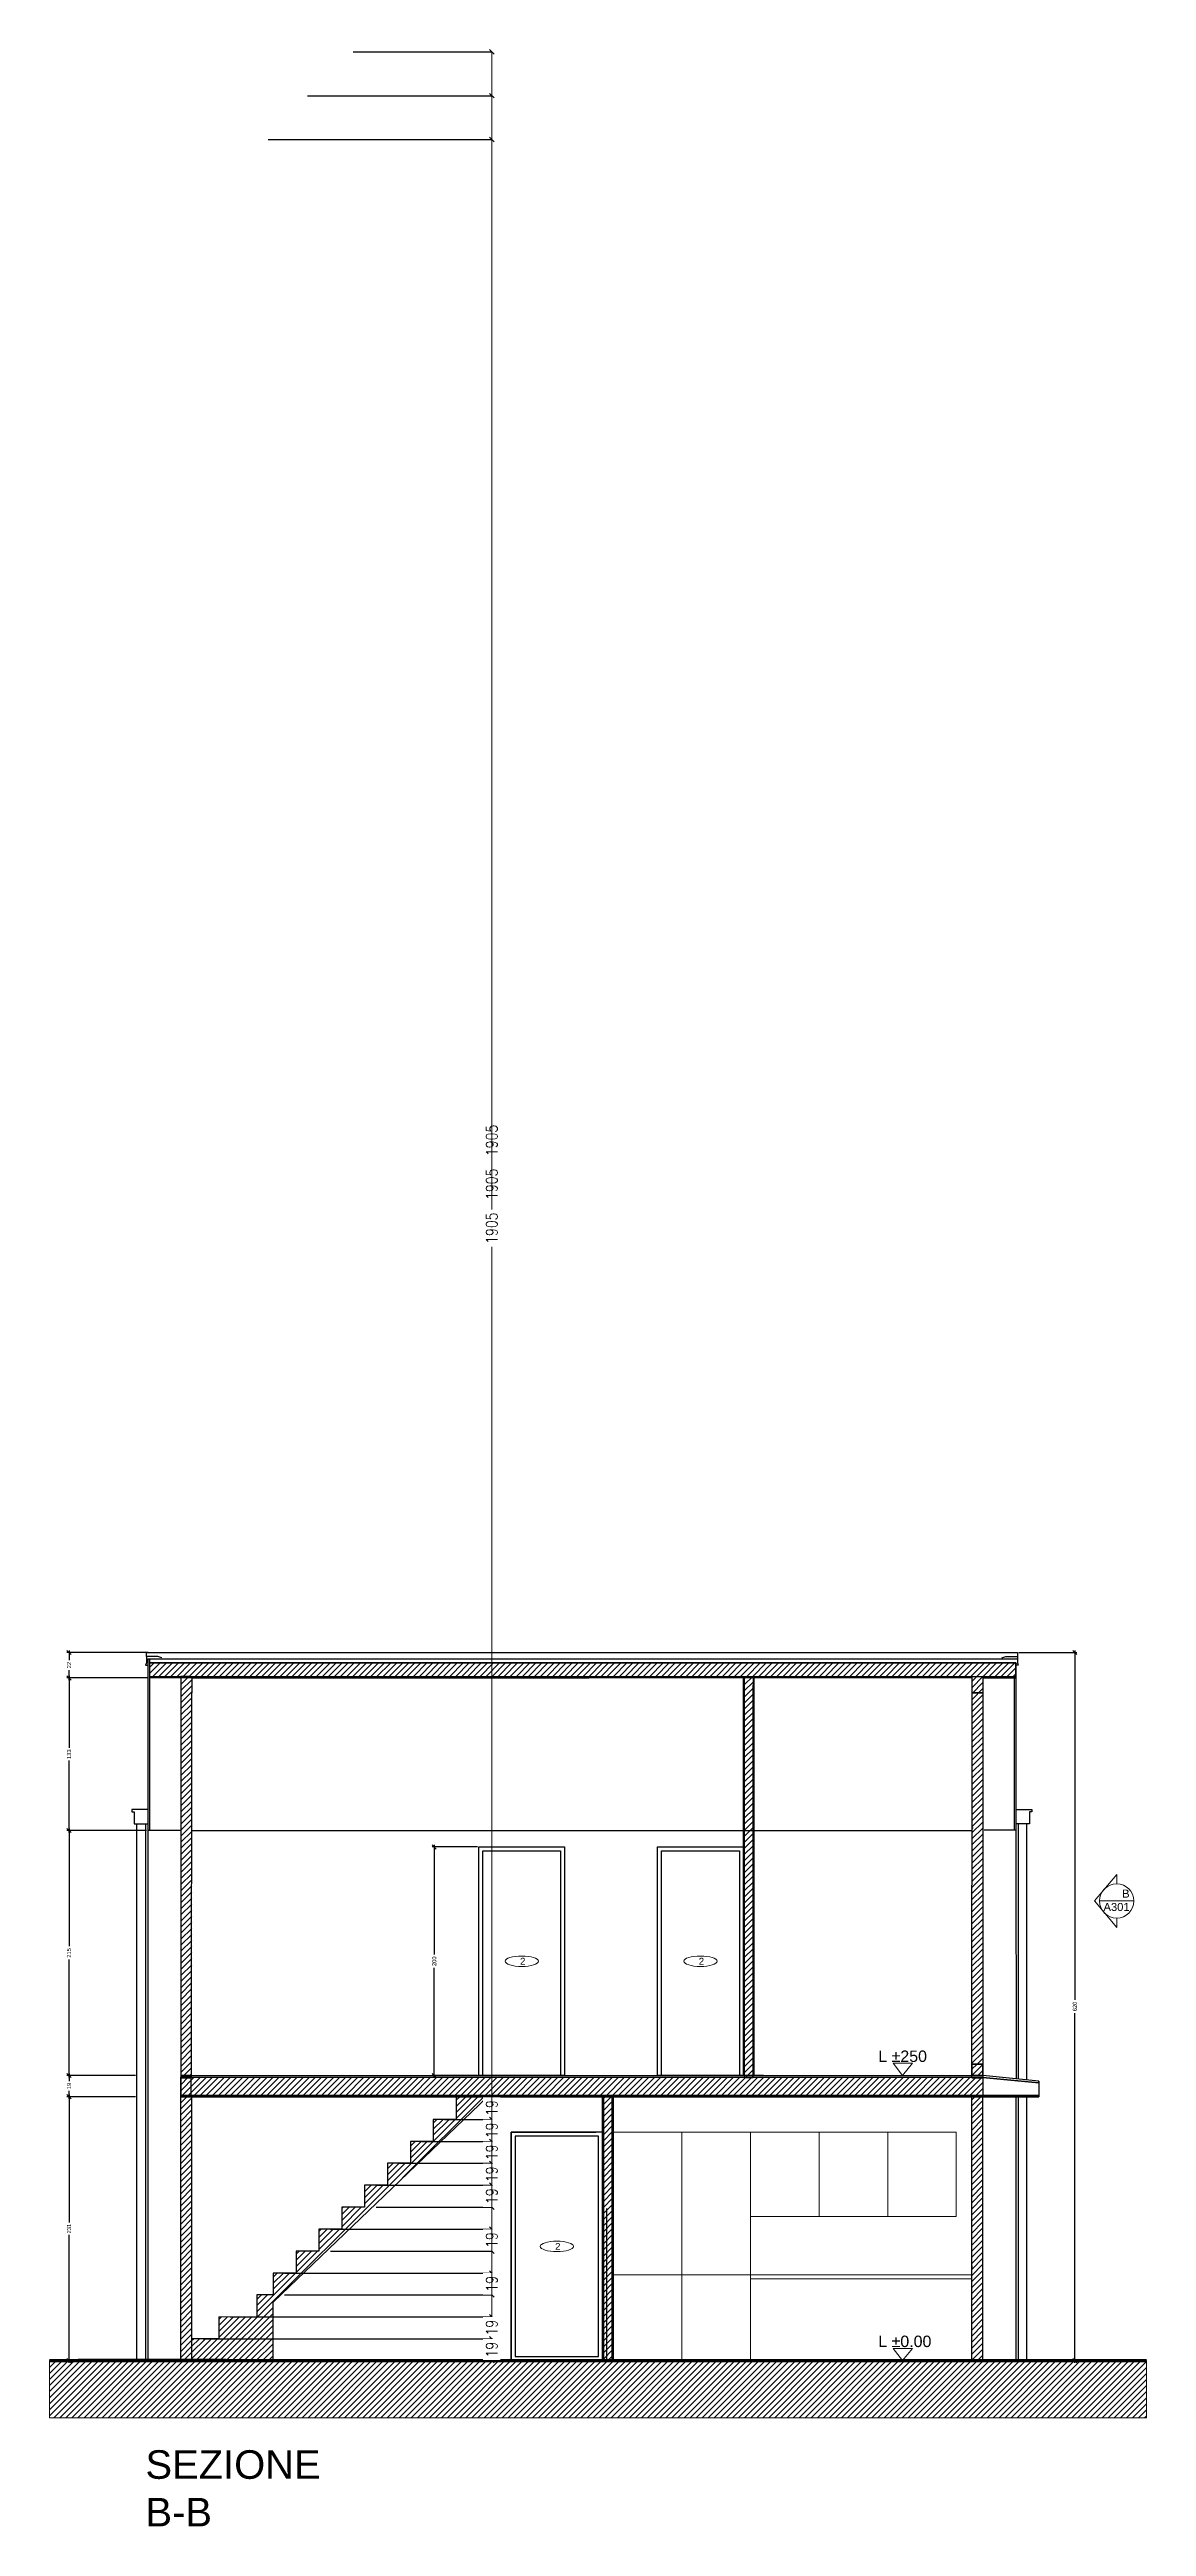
# Model space of a CAD drawing. Header units: centimetres. Extents: x -1332 to 7887, y -608 to 4152.
# Drawn here: x 46 to 1006, y 1668 to 3835 of the extents above; entities that cross this region are included whole.
import ezdxf

# ---------------------------------------------------------------- set-up
doc = ezdxf.new("R2010")
doc.units = ezdxf.units.CM
doc.header["$MEASUREMENT"] = 0
doc.layers.get('DEFPOINTS').update_dxf_attribs({"color": 210})
doc.layers.add('ARREDI', color=252, linetype='Continuous', lineweight=18)
doc.layers.add('NUMERAZIONE', color=30, linetype='Continuous', lineweight=5)
for name, color, linetype in [('INFISSI', 130, 'Continuous'), ('quote nuove', 253, 'Continuous'), ('STRUTTURA', 7, 'Continuous')]:
    doc.layers.add(name, color=color, linetype=linetype)
doc.styles.add('ARIAL', font='Arial.ttf')
doc.styles.add('E-ROMANS', font='romans.shx', dxfattribs={"width": 0.8})
doc.styles.get("Standard").update_dxf_attribs({"font": 'Arial.ttf'})
doc.dimstyles.new('Copia di 1', dxfattribs={"dimscale": 0.001, "dimtxt": 10000, "dimasz": 4000, "dimexe": 100, "dimexo": 10000, "dimgap": 0.1, "dimtad": 0, "dimtoh": 1, "dimdec": 0, "dimzin": 0, "dimdsep": 46, "dimtxsty": 'E-ROMANS', "dimblk": 'OBLIQUE', "dimcen": 1.2, "dimclrd": 256, "dimclre": 256, "dimclrt": 256, "dimadec": 0, "dimazin": 0, "dimtfac": 1, "dimtdec": 0, "dimtmove": 1, "dimatfit": 3, "dimldrblk": 'OPEN90', "dimfxl": 1, "dimtfill": 1, "dimtolj": 1, "dimtzin": 0, "dimlwd": 0, "dimarcsym": 0})
doc.dimstyles.new('TICK_36', dxfattribs={"dimtxt": 3.6, "dimasz": 3.6, "dimexe": 1.8, "dimexo": 1.2, "dimgap": 1.8, "dimtad": 0, "dimdec": 0, "dimzin": 0, "dimdsep": 46, "dimtxsty": 'ARIAL', "dimblk": 'OBLIQUE', "dimcen": 1.8, "dimdle": 1.8, "dimclrd": 256, "dimclrt": 256, "dimadec": 0, "dimazin": 0, "dimtfac": 1, "dimtdec": 0, "dimtmove": 1, "dimatfit": 3, "dimldrblk": 'OPEN90', "dimfxl": 1, "dimtfill": 1, "dimtolj": 1, "dimtzin": 0, "dimarcsym": 0})

msp = doc.modelspace()

# ---------------------------------------------------------------- texts
at = {"layer": 'NUMERAZIONE'}
for s, p in [('L ±250', (771.2, 2074)), ('L ±0.00', (771.2, 1824.5))]:
    msp.add_text(s, height=9.99, dxfattribs=at).set_placement(p)
at = {"layer": 'NUMERAZIONE', "lineweight": 0, "insert": (991.1, 2224.8), "char_height": 7, "attachment_point": 3}
msp.add_mtext_dynamic_manual_height_columns('\\pt7,14;  B\\P\\pi-7,l7,tz;A301', width=18.82, gutter_width=12.5, heights=[0], dxfattribs=at)
at = {"layer": 'NUMERAZIONE', "ltscale": 0.1, "char_height": 6, "attachment_point": 1}
for insert in [(457.7, 2165.1), (614.1, 2165.1), (488.4, 1915.6)]:
    msp.add_mtext_dynamic_manual_height_columns('2', width=0.582, gutter_width=12.5, heights=[0], dxfattribs=dict(at, insert=insert))
at = {"layer": 'STRUTTURA', "ltscale": 0.1, "insert": (129.9, 1734.2), "char_height": 25, "attachment_point": 1}
msp.add_mtext_dynamic_manual_height_columns('SEZIONE B-B', width=23.993, gutter_width=12.5, heights=[0], dxfattribs=at)

# ---------------------------------------------------------------- blocks, each defined once
blk = doc.blocks.new('_Oblique')
at = {"color": 0, "linetype": 'ByBlock', "lineweight": -2}
blk.add_line((-0.5, -0.5), (0.5, 0.5), dxfattribs=at)
blk = doc.blocks.new('*D194')
at = {"layer": 'DEFPOINTS', "color": 0, "transparency": 16777216}
for p in [(892.9, 2432.3), (892.9, 1812.6), (943.2, 1812.6)]:
    blk.add_point(p, dxfattribs=at)
at = {"layer": 'quote nuove', "color": 0, "lineweight": -2, "transparency": 16777216}
for p, q in [((894.1, 2432.3), (945, 2432.3)), ((894.1, 1812.6), (945, 1812.6))]:
    blk.add_line(p, q, dxfattribs=at)
at = {"layer": 'quote nuove', "lineweight": -2, "transparency": 16777216}
for p, q in [((943.2, 2434.1), (943.2, 2128.2)), ((943.2, 1810.8), (943.2, 2116.7))]:
    blk.add_line(p, q, dxfattribs=at)
at = {"layer": 'quote nuove', "lineweight": -2, "transparency": 16777216, "xscale": 3.6, "yscale": 3.6, "zscale": 3.6}
for p, rotation in [((943.2, 2432.3), 90), ((943.2, 1812.6), 270)]:
    blk.add_blockref('_Oblique', p, dxfattribs=dict(at, rotation=rotation))
at = {"layer": 'quote nuove', "transparency": 16777216, "insert": (943.2, 2122.5), "char_height": 3.6, "attachment_point": 5, "rotation": 90, "style": 'ARIAL', "bg_fill": 3, "box_fill_scale": 1.25, "bg_fill_color": 256, "bg_fill_true_color": 13158600, "bg_fill_transparency": 0}
blk.add_mtext('\\A1;620', dxfattribs=at)
blk = doc.blocks.new('_Open90')
at = {"color": 0, "linetype": 'ByBlock', "lineweight": -2}
for p, q in [((0, 0), (-1, 0)), ((-0.5, 0.5), (0, 0)), ((0, 0), (-0.5, -0.5))]:
    blk.add_line(p, q, dxfattribs=at)
blk = doc.blocks.new('*D207')
at = {"layer": 'DEFPOINTS', "color": 0, "transparency": 16777216}
for p in [(421.7, 2262.1), (382.6, 2062.1), (421.7, 2062.1)]:
    blk.add_point(p, dxfattribs=at)
at = {"layer": 'quote nuove', "color": 0, "lineweight": -2, "transparency": 16777216}
for p, q in [((420.5, 2262.1), (380.8, 2262.1)), ((420.5, 2062.1), (380.8, 2062.1))]:
    blk.add_line(p, q, dxfattribs=at)
at = {"layer": 'quote nuove', "lineweight": -2, "transparency": 16777216}
for p, q in [((382.6, 2263.9), (382.6, 2167.9)), ((382.6, 2060.3), (382.6, 2156.3))]:
    blk.add_line(p, q, dxfattribs=at)
at = {"layer": 'quote nuove', "lineweight": -2, "transparency": 16777216, "xscale": 3.6, "yscale": 3.6, "zscale": 3.6}
for p, rotation in [((382.6, 2262.1), 90), ((382.6, 2062.1), 270)]:
    blk.add_blockref('_Oblique', p, dxfattribs=dict(at, rotation=rotation))
at = {"layer": 'quote nuove', "transparency": 16777216, "insert": (382.6, 2162.1), "char_height": 3.6, "attachment_point": 5, "rotation": 90, "style": 'ARIAL', "bg_fill": 3, "box_fill_scale": 1.25, "bg_fill_color": 256, "bg_fill_true_color": 13158600, "bg_fill_transparency": 0}
blk.add_mtext('\\A1;200', dxfattribs=at)
blk = doc.blocks.new('*D208')
at = {"layer": 'DEFPOINTS', "color": 0, "transparency": 16777216}
for p in [(63, 2043.6), (122.4, 2043.6), (122.4, 1812.6)]:
    blk.add_point(p, dxfattribs=at)
at = {"layer": 'quote nuove', "color": 0, "lineweight": -2, "transparency": 16777216}
for p, q in [((121.2, 2043.6), (61.2, 2043.6)), ((121.2, 1812.6), (61.2, 1812.6))]:
    blk.add_line(p, q, dxfattribs=at)
at = {"layer": 'quote nuove', "lineweight": -2, "transparency": 16777216}
for p, q in [((63, 2045.4), (63, 1933.6)), ((63, 1810.8), (63, 1922.6))]:
    blk.add_line(p, q, dxfattribs=at)
at = {"layer": 'quote nuove', "lineweight": -2, "transparency": 16777216, "xscale": 3.6, "yscale": 3.6, "zscale": 3.6}
for p, rotation in [((63, 2043.6), 90), ((63, 1812.6), 270)]:
    blk.add_blockref('_Oblique', p, dxfattribs=dict(at, rotation=rotation))
at = {"layer": 'quote nuove', "transparency": 16777216, "insert": (63, 1928.1), "char_height": 3.6, "attachment_point": 5, "rotation": 90, "style": 'ARIAL', "bg_fill": 3, "box_fill_scale": 1.25, "bg_fill_color": 256, "bg_fill_true_color": 13158600, "bg_fill_transparency": 0}
blk.add_mtext('\\A1;231', dxfattribs=at)
blk = doc.blocks.new('*D209')
at = {"layer": 'DEFPOINTS', "color": 0, "transparency": 16777216}
for p in [(122.4, 2062.1), (122.4, 2043.6)]:
    blk.add_point(p, dxfattribs=at)
at = {"layer": 'quote nuove', "color": 0, "lineweight": -2, "transparency": 16777216}
for p, q in [((121.2, 2062.1), (61.2, 2062.1)), ((121.2, 2043.6), (61.2, 2043.6))]:
    blk.add_line(p, q, dxfattribs=at)
at = {"layer": 'quote nuove', "lineweight": -2, "transparency": 16777216}
for p, q in [((63, 2063.9), (63, 2057.1)), ((63, 2041.8), (63, 2048.6))]:
    blk.add_line(p, q, dxfattribs=at)
at = {"layer": 'quote nuove', "lineweight": -2, "transparency": 16777216, "xscale": 3.6, "yscale": 3.6, "zscale": 3.6}
for p, rotation in [((63, 2062.1), 90), ((63, 2043.6), 270)]:
    blk.add_blockref('_Oblique', p, dxfattribs=dict(at, rotation=rotation))
at = {"layer": 'quote nuove', "transparency": 16777216, "insert": (63, 2052.9), "char_height": 3.6, "attachment_point": 5, "rotation": 90, "style": 'ARIAL', "bg_fill": 3, "box_fill_scale": 1.25, "bg_fill_color": 256, "bg_fill_true_color": 13158600, "bg_fill_transparency": 0}
blk.add_mtext('\\A1;19', dxfattribs=at)
at = {"layer": 'DEFPOINTS', "color": 0, "transparency": 16777216}
blk.add_point((63, 2062.1), dxfattribs=at)
blk = doc.blocks.new('*D210')
at = {"layer": 'DEFPOINTS', "color": 0, "transparency": 16777216}
for p in [(63, 2276.6), (131.9, 2276.6), (122.4, 2062.1)]:
    blk.add_point(p, dxfattribs=at)
at = {"layer": 'quote nuove', "color": 0, "lineweight": -2, "transparency": 16777216}
for p, q in [((130.7, 2276.6), (61.2, 2276.6)), ((121.2, 2062.1), (61.2, 2062.1))]:
    blk.add_line(p, q, dxfattribs=at)
at = {"layer": 'quote nuove', "lineweight": -2, "transparency": 16777216}
for p, q in [((63, 2278.4), (63, 2175.2)), ((63, 2060.3), (63, 2163.6))]:
    blk.add_line(p, q, dxfattribs=at)
at = {"layer": 'quote nuove', "lineweight": -2, "transparency": 16777216, "xscale": 3.6, "yscale": 3.6, "zscale": 3.6}
for p, rotation in [((63, 2276.6), 90), ((63, 2062.1), 270)]:
    blk.add_blockref('_Oblique', p, dxfattribs=dict(at, rotation=rotation))
at = {"layer": 'quote nuove', "transparency": 16777216, "insert": (63, 2169.4), "char_height": 3.6, "attachment_point": 5, "rotation": 90, "style": 'ARIAL', "bg_fill": 3, "box_fill_scale": 1.25, "bg_fill_color": 256, "bg_fill_true_color": 13158600, "bg_fill_transparency": 0}
blk.add_mtext('\\A1;215', dxfattribs=at)
blk = doc.blocks.new('*D211')
at = {"layer": 'DEFPOINTS', "color": 0, "transparency": 16777216}
for p in [(63, 2410), (133.4, 2410), (63, 2276.6)]:
    blk.add_point(p, dxfattribs=at)
at = {"layer": 'quote nuove', "color": 0, "lineweight": -2, "transparency": 16777216}
for p, q in [((132.2, 2410), (61.2, 2410)), ((61.8, 2276.6), (61.2, 2276.6))]:
    blk.add_line(p, q, dxfattribs=at)
at = {"layer": 'quote nuove', "lineweight": -2, "transparency": 16777216}
for p, q in [((63, 2411.8), (63, 2348.9)), ((63, 2274.8), (63, 2337.7))]:
    blk.add_line(p, q, dxfattribs=at)
at = {"layer": 'quote nuove', "lineweight": -2, "transparency": 16777216, "xscale": 3.6, "yscale": 3.6, "zscale": 3.6}
for p, rotation in [((63, 2410), 90), ((63, 2276.6), 270)]:
    blk.add_blockref('_Oblique', p, dxfattribs=dict(at, rotation=rotation))
at = {"layer": 'quote nuove', "transparency": 16777216, "insert": (63, 2343.3), "char_height": 3.6, "attachment_point": 5, "rotation": 90, "style": 'ARIAL', "bg_fill": 3, "box_fill_scale": 1.25, "bg_fill_color": 256, "bg_fill_true_color": 13158600, "bg_fill_transparency": 0}
blk.add_mtext('\\A1;133', dxfattribs=at)
blk = doc.blocks.new('*D212')
at = {"layer": 'DEFPOINTS', "color": 0, "transparency": 16777216}
for p in [(133.4, 2432.3), (133.4, 2410)]:
    blk.add_point(p, dxfattribs=at)
at = {"layer": 'quote nuove', "color": 0, "lineweight": -2, "transparency": 16777216}
for p, q in [((132.2, 2432.3), (61.2, 2432.3)), ((132.2, 2410), (61.2, 2410))]:
    blk.add_line(p, q, dxfattribs=at)
at = {"layer": 'quote nuove', "lineweight": -2, "transparency": 16777216}
for p, q in [((63, 2434.1), (63, 2425.6)), ((63, 2408.2), (63, 2416.8))]:
    blk.add_line(p, q, dxfattribs=at)
at = {"layer": 'quote nuove', "lineweight": -2, "transparency": 16777216, "xscale": 3.6, "yscale": 3.6, "zscale": 3.6}
for p, rotation in [((63, 2432.3), 90), ((63, 2410), 270)]:
    blk.add_blockref('_Oblique', p, dxfattribs=dict(at, rotation=rotation))
at = {"layer": 'quote nuove', "transparency": 16777216, "insert": (63, 2421.2), "char_height": 3.6, "attachment_point": 5, "rotation": 90, "style": 'ARIAL', "bg_fill": 3, "box_fill_scale": 1.25, "bg_fill_color": 256, "bg_fill_true_color": 13158600, "bg_fill_transparency": 0}
blk.add_mtext('\\A1;22', dxfattribs=at)
at = {"layer": 'DEFPOINTS', "color": 0, "transparency": 16777216}
blk.add_point((63, 2432.3), dxfattribs=at)
blk = doc.blocks.new('*D225')
at = {"layer": 'DEFPOINTS', "color": 0, "transparency": 16777216}
for p in [(401.7, 2043.6), (401.7, 2023.7)]:
    blk.add_point(p, dxfattribs=at)
at = {"layer": 'quote nuove', "lineweight": -2, "transparency": 16777216}
for p, q in [((411.7, 2043.6), (433, 2043.6)), ((411.7, 2023.7), (433, 2023.7))]:
    blk.add_line(p, q, dxfattribs=at)
at = {"layer": 'quote nuove', "lineweight": 0, "transparency": 16777216}
for p, q in [((432.9, 2043.6), (432.9, 2039.4)), ((432.9, 2023.7), (432.9, 2027.9))]:
    blk.add_line(p, q, dxfattribs=at)
at = {"layer": 'quote nuove', "lineweight": 0, "transparency": 16777216, "xscale": 4, "yscale": 4, "zscale": 4}
for p, rotation in [((432.9, 2043.6), 90), ((432.9, 2023.7), 270)]:
    blk.add_blockref('_Oblique', p, dxfattribs=dict(at, rotation=rotation))
at = {"layer": 'quote nuove', "transparency": 16777216, "insert": (432.9, 2033.7), "char_height": 10, "attachment_point": 5, "rotation": 90, "style": 'E-ROMANS', "bg_fill": 3, "box_fill_scale": 1.25, "bg_fill_color": 256, "bg_fill_true_color": 13158600, "bg_fill_transparency": 0}
blk.add_mtext('\\A1;19', dxfattribs=at)
at = {"layer": 'DEFPOINTS', "color": 0, "transparency": 16777216}
blk.add_point((432.9, 2023.7), dxfattribs=at)
blk = doc.blocks.new('*D226')
at = {"layer": 'DEFPOINTS', "color": 0, "transparency": 16777216}
for p in [(381.7, 2023.7), (381.7, 2004.5)]:
    blk.add_point(p, dxfattribs=at)
at = {"layer": 'quote nuove', "lineweight": -2, "transparency": 16777216}
for p, q in [((391.7, 2023.7), (433, 2023.7)), ((391.7, 2004.5), (433, 2004.5))]:
    blk.add_line(p, q, dxfattribs=at)
at = {"layer": 'quote nuove', "lineweight": 0, "transparency": 16777216}
for p, q in [((432.9, 2023.7), (432.9, 2019.8)), ((432.9, 2004.5), (432.9, 2008.4))]:
    blk.add_line(p, q, dxfattribs=at)
at = {"layer": 'quote nuove', "lineweight": 0, "transparency": 16777216, "xscale": 4, "yscale": 4, "zscale": 4}
for p, rotation in [((432.9, 2023.7), 90), ((432.9, 2004.5), 270)]:
    blk.add_blockref('_Oblique', p, dxfattribs=dict(at, rotation=rotation))
at = {"layer": 'quote nuove', "transparency": 16777216, "insert": (432.9, 2014.1), "char_height": 10, "attachment_point": 5, "rotation": 90, "style": 'E-ROMANS', "bg_fill": 3, "box_fill_scale": 1.25, "bg_fill_color": 256, "bg_fill_true_color": 13158600, "bg_fill_transparency": 0}
blk.add_mtext('\\A1;19', dxfattribs=at)
at = {"layer": 'DEFPOINTS', "color": 0, "transparency": 16777216}
blk.add_point((432.9, 2004.5), dxfattribs=at)
blk = doc.blocks.new('*D227')
at = {"layer": 'DEFPOINTS', "color": 0, "transparency": 16777216}
for p in [(361.7, 2004.5), (361.7, 1985.3)]:
    blk.add_point(p, dxfattribs=at)
at = {"layer": 'quote nuove', "lineweight": -2, "transparency": 16777216}
for p, q in [((371.7, 2004.5), (433, 2004.5)), ((371.7, 1985.3), (433, 1985.3))]:
    blk.add_line(p, q, dxfattribs=at)
at = {"layer": 'quote nuove', "lineweight": 0, "transparency": 16777216}
for p, q in [((432.9, 2004.5), (432.9, 2000.6)), ((432.9, 1985.3), (432.9, 1989.2))]:
    blk.add_line(p, q, dxfattribs=at)
at = {"layer": 'quote nuove', "lineweight": 0, "transparency": 16777216, "xscale": 4, "yscale": 4, "zscale": 4}
for p, rotation in [((432.9, 2004.5), 90), ((432.9, 1985.3), 270)]:
    blk.add_blockref('_Oblique', p, dxfattribs=dict(at, rotation=rotation))
at = {"layer": 'quote nuove', "transparency": 16777216, "insert": (432.9, 1994.9), "char_height": 10, "attachment_point": 5, "rotation": 90, "style": 'E-ROMANS', "bg_fill": 3, "box_fill_scale": 1.25, "bg_fill_color": 256, "bg_fill_true_color": 13158600, "bg_fill_transparency": 0}
blk.add_mtext('\\A1;19', dxfattribs=at)
at = {"layer": 'DEFPOINTS', "color": 0, "transparency": 16777216}
blk.add_point((432.9, 1985.3), dxfattribs=at)
blk = doc.blocks.new('*D228')
at = {"layer": 'DEFPOINTS', "color": 0, "transparency": 16777216}
for p in [(341.7, 1985.3), (341.7, 1966.1)]:
    blk.add_point(p, dxfattribs=at)
at = {"layer": 'quote nuove', "lineweight": -2, "transparency": 16777216}
for p, q in [((351.7, 1985.3), (433, 1985.3)), ((351.7, 1966.1), (433, 1966.1))]:
    blk.add_line(p, q, dxfattribs=at)
at = {"layer": 'quote nuove', "lineweight": 0, "transparency": 16777216}
for p, q in [((432.9, 1985.3), (432.9, 1981.4)), ((432.9, 1966.1), (432.9, 1970))]:
    blk.add_line(p, q, dxfattribs=at)
at = {"layer": 'quote nuove', "lineweight": 0, "transparency": 16777216, "xscale": 4, "yscale": 4, "zscale": 4}
for p, rotation in [((432.9, 1985.3), 90), ((432.9, 1966.1), 270)]:
    blk.add_blockref('_Oblique', p, dxfattribs=dict(at, rotation=rotation))
at = {"layer": 'quote nuove', "transparency": 16777216, "insert": (432.9, 1975.7), "char_height": 10, "attachment_point": 5, "rotation": 90, "style": 'E-ROMANS', "bg_fill": 3, "box_fill_scale": 1.25, "bg_fill_color": 256, "bg_fill_true_color": 13158600, "bg_fill_transparency": 0}
blk.add_mtext('\\A1;19', dxfattribs=at)
at = {"layer": 'DEFPOINTS', "color": 0, "transparency": 16777216}
blk.add_point((432.9, 1966.1), dxfattribs=at)
blk = doc.blocks.new('*D229')
at = {"layer": 'DEFPOINTS', "color": 0, "transparency": 16777216}
for p in [(321.7, 1966.1), (321.7, 1946.9)]:
    blk.add_point(p, dxfattribs=at)
at = {"layer": 'quote nuove', "lineweight": -2, "transparency": 16777216}
for p, q in [((331.7, 1966.1), (433, 1966.1)), ((331.7, 1946.9), (433, 1946.9))]:
    blk.add_line(p, q, dxfattribs=at)
at = {"layer": 'quote nuove', "lineweight": 0, "transparency": 16777216}
for p, q in [((432.9, 1966.1), (432.9, 1962.2)), ((432.9, 1946.9), (432.9, 1950.8))]:
    blk.add_line(p, q, dxfattribs=at)
at = {"layer": 'quote nuove', "lineweight": 0, "transparency": 16777216, "xscale": 4, "yscale": 4, "zscale": 4}
for p, rotation in [((432.9, 1966.1), 90), ((432.9, 1946.9), 270)]:
    blk.add_blockref('_Oblique', p, dxfattribs=dict(at, rotation=rotation))
at = {"layer": 'quote nuove', "transparency": 16777216, "insert": (432.9, 1956.5), "char_height": 10, "attachment_point": 5, "rotation": 90, "style": 'E-ROMANS', "bg_fill": 3, "box_fill_scale": 1.25, "bg_fill_color": 256, "bg_fill_true_color": 13158600, "bg_fill_transparency": 0}
blk.add_mtext('\\A1;19', dxfattribs=at)
at = {"layer": 'DEFPOINTS', "color": 0, "transparency": 16777216}
blk.add_point((432.9, 1946.9), dxfattribs=at)
blk = doc.blocks.new('*D230')
at = {"layer": 'DEFPOINTS', "color": 0, "transparency": 16777216}
for p in [(301.7, 3833), (301.7, 1927.7), (432.9, 1927.7)]:
    blk.add_point(p, dxfattribs=at)
at = {"layer": 'quote nuove', "lineweight": -2, "transparency": 16777216}
for p, q in [((311.7, 3833), (433, 3833)), ((311.7, 1927.7), (433, 1927.7))]:
    blk.add_line(p, q, dxfattribs=at)
at = {"layer": 'quote nuove', "lineweight": 0, "transparency": 16777216}
for p, q in [((432.9, 3833), (432.9, 2893.9)), ((432.9, 1927.7), (432.9, 2866.8))]:
    blk.add_line(p, q, dxfattribs=at)
at = {"layer": 'quote nuove', "lineweight": 0, "transparency": 16777216, "xscale": 4, "yscale": 4, "zscale": 4}
for p, rotation in [((432.9, 3833), 90), ((432.9, 1927.7), 270)]:
    blk.add_blockref('_Oblique', p, dxfattribs=dict(at, rotation=rotation))
at = {"layer": 'quote nuove', "transparency": 16777216, "insert": (432.9, 2880.4), "char_height": 10, "attachment_point": 5, "rotation": 90, "style": 'E-ROMANS', "bg_fill": 3, "box_fill_scale": 1.25, "bg_fill_color": 256, "bg_fill_true_color": 13158600, "bg_fill_transparency": 0}
blk.add_mtext('\\A1;1905', dxfattribs=at)
blk = doc.blocks.new('*D231')
at = {"layer": 'DEFPOINTS', "color": 0, "transparency": 16777216}
for p in [(281.7, 1927.7), (281.7, 1908.5)]:
    blk.add_point(p, dxfattribs=at)
at = {"layer": 'quote nuove', "lineweight": -2, "transparency": 16777216}
for p, q in [((291.7, 1927.7), (433, 1927.7)), ((291.7, 1908.5), (433, 1908.5))]:
    blk.add_line(p, q, dxfattribs=at)
at = {"layer": 'quote nuove', "lineweight": 0, "transparency": 16777216}
for p, q in [((432.9, 1927.7), (432.9, 1923.9)), ((432.9, 1908.5), (432.9, 1912.4))]:
    blk.add_line(p, q, dxfattribs=at)
at = {"layer": 'quote nuove', "lineweight": 0, "transparency": 16777216, "xscale": 4, "yscale": 4, "zscale": 4}
for p, rotation in [((432.9, 1927.7), 90), ((432.9, 1908.5), 270)]:
    blk.add_blockref('_Oblique', p, dxfattribs=dict(at, rotation=rotation))
at = {"layer": 'quote nuove', "transparency": 16777216, "insert": (432.9, 1918.1), "char_height": 10, "attachment_point": 5, "rotation": 90, "style": 'E-ROMANS', "bg_fill": 3, "box_fill_scale": 1.25, "bg_fill_color": 256, "bg_fill_true_color": 13158600, "bg_fill_transparency": 0}
blk.add_mtext('\\A1;19', dxfattribs=at)
at = {"layer": 'DEFPOINTS', "color": 0, "transparency": 16777216}
blk.add_point((432.9, 1908.5), dxfattribs=at)
blk = doc.blocks.new('*D232')
at = {"layer": 'DEFPOINTS', "color": 0, "transparency": 16777216}
for p in [(261.7, 3794.6), (261.7, 1889.3), (432.9, 1889.3)]:
    blk.add_point(p, dxfattribs=at)
at = {"layer": 'quote nuove', "lineweight": -2, "transparency": 16777216}
for p, q in [((271.7, 3794.6), (433, 3794.6)), ((271.7, 1889.3), (433, 1889.3))]:
    blk.add_line(p, q, dxfattribs=at)
at = {"layer": 'quote nuove', "lineweight": 0, "transparency": 16777216}
for p, q in [((432.9, 3794.6), (432.9, 2855.5)), ((432.9, 1889.3), (432.9, 2828.5))]:
    blk.add_line(p, q, dxfattribs=at)
at = {"layer": 'quote nuove', "lineweight": 0, "transparency": 16777216, "xscale": 4, "yscale": 4, "zscale": 4}
for p, rotation in [((432.9, 3794.6), 90), ((432.9, 1889.3), 270)]:
    blk.add_blockref('_Oblique', p, dxfattribs=dict(at, rotation=rotation))
at = {"layer": 'quote nuove', "transparency": 16777216, "insert": (432.9, 2842), "char_height": 10, "attachment_point": 5, "rotation": 90, "style": 'E-ROMANS', "bg_fill": 3, "box_fill_scale": 1.25, "bg_fill_color": 256, "bg_fill_true_color": 13158600, "bg_fill_transparency": 0}
blk.add_mtext('\\A1;1905', dxfattribs=at)
blk = doc.blocks.new('*D233')
at = {"layer": 'DEFPOINTS', "color": 0, "transparency": 16777216}
for p in [(241.7, 1889.3), (241.7, 1870.2)]:
    blk.add_point(p, dxfattribs=at)
at = {"layer": 'quote nuove', "lineweight": -2, "transparency": 16777216}
for p, q in [((251.7, 1889.3), (433, 1889.3)), ((251.7, 1870.2), (433, 1870.2))]:
    blk.add_line(p, q, dxfattribs=at)
at = {"layer": 'quote nuove', "lineweight": 0, "transparency": 16777216}
for p, q in [((432.9, 1889.3), (432.9, 1885.5)), ((432.9, 1870.2), (432.9, 1874))]:
    blk.add_line(p, q, dxfattribs=at)
at = {"layer": 'quote nuove', "lineweight": 0, "transparency": 16777216, "xscale": 4, "yscale": 4, "zscale": 4}
for p, rotation in [((432.9, 1889.3), 90), ((432.9, 1870.2), 270)]:
    blk.add_blockref('_Oblique', p, dxfattribs=dict(at, rotation=rotation))
at = {"layer": 'quote nuove', "transparency": 16777216, "insert": (432.9, 1879.8), "char_height": 10, "attachment_point": 5, "rotation": 90, "style": 'E-ROMANS', "bg_fill": 3, "box_fill_scale": 1.25, "bg_fill_color": 256, "bg_fill_true_color": 13158600, "bg_fill_transparency": 0}
blk.add_mtext('\\A1;19', dxfattribs=at)
at = {"layer": 'DEFPOINTS', "color": 0, "transparency": 16777216}
blk.add_point((432.9, 1870.2), dxfattribs=at)
blk = doc.blocks.new('*D234')
at = {"layer": 'DEFPOINTS', "color": 0, "transparency": 16777216}
for p in [(227.3, 3756.2), (227.3, 1851), (432.9, 1851)]:
    blk.add_point(p, dxfattribs=at)
at = {"layer": 'quote nuove', "lineweight": -2, "transparency": 16777216}
for p, q in [((237.3, 3756.2), (433, 3756.2)), ((237.3, 1851), (433, 1851))]:
    blk.add_line(p, q, dxfattribs=at)
at = {"layer": 'quote nuove', "lineweight": 0, "transparency": 16777216}
for p, q in [((432.9, 3756.2), (432.9, 2817.1)), ((432.9, 1851), (432.9, 2790.1))]:
    blk.add_line(p, q, dxfattribs=at)
at = {"layer": 'quote nuove', "lineweight": 0, "transparency": 16777216, "xscale": 4, "yscale": 4, "zscale": 4}
for p, rotation in [((432.9, 3756.2), 90), ((432.9, 1851), 270)]:
    blk.add_blockref('_Oblique', p, dxfattribs=dict(at, rotation=rotation))
at = {"layer": 'quote nuove', "transparency": 16777216, "insert": (432.9, 2803.6), "char_height": 10, "attachment_point": 5, "rotation": 90, "style": 'E-ROMANS', "bg_fill": 3, "box_fill_scale": 1.25, "bg_fill_color": 256, "bg_fill_true_color": 13158600, "bg_fill_transparency": 0}
blk.add_mtext('\\A1;1905', dxfattribs=at)
blk = doc.blocks.new('*D235')
at = {"layer": 'DEFPOINTS', "color": 0, "transparency": 16777216}
for p in [(194, 1851), (194, 1831.8)]:
    blk.add_point(p, dxfattribs=at)
at = {"layer": 'quote nuove', "lineweight": -2, "transparency": 16777216}
for p, q in [((204, 1851), (433, 1851)), ((204, 1831.8), (433, 1831.8))]:
    blk.add_line(p, q, dxfattribs=at)
at = {"layer": 'quote nuove', "lineweight": 0, "transparency": 16777216}
for p, q in [((432.9, 1851), (432.9, 1847.1)), ((432.9, 1831.8), (432.9, 1835.7))]:
    blk.add_line(p, q, dxfattribs=at)
at = {"layer": 'quote nuove', "lineweight": 0, "transparency": 16777216, "xscale": 4, "yscale": 4, "zscale": 4}
for p, rotation in [((432.9, 1851), 90), ((432.9, 1831.8), 270)]:
    blk.add_blockref('_Oblique', p, dxfattribs=dict(at, rotation=rotation))
at = {"layer": 'quote nuove', "transparency": 16777216, "insert": (432.9, 1841.4), "char_height": 10, "attachment_point": 5, "rotation": 90, "style": 'E-ROMANS', "bg_fill": 3, "box_fill_scale": 1.25, "bg_fill_color": 256, "bg_fill_true_color": 13158600, "bg_fill_transparency": 0}
blk.add_mtext('\\A1;19', dxfattribs=at)
at = {"layer": 'DEFPOINTS', "color": 0, "transparency": 16777216}
blk.add_point((432.9, 1831.8), dxfattribs=at)
blk = doc.blocks.new('*D236')
at = {"layer": 'DEFPOINTS', "color": 0, "transparency": 16777216}
for p in [(170.3, 1831.8), (170.3, 1812.6)]:
    blk.add_point(p, dxfattribs=at)
at = {"layer": 'quote nuove', "lineweight": -2, "transparency": 16777216}
for p, q in [((180.3, 1831.8), (433, 1831.8)), ((180.3, 1812.6), (433, 1812.6))]:
    blk.add_line(p, q, dxfattribs=at)
at = {"layer": 'quote nuove', "lineweight": 0, "transparency": 16777216}
for p, q in [((432.9, 1831.8), (432.9, 1827.9)), ((432.9, 1812.6), (432.9, 1816.5))]:
    blk.add_line(p, q, dxfattribs=at)
at = {"layer": 'quote nuove', "lineweight": 0, "transparency": 16777216, "xscale": 4, "yscale": 4, "zscale": 4}
for p, rotation in [((432.9, 1831.8), 90), ((432.9, 1812.6), 270)]:
    blk.add_blockref('_Oblique', p, dxfattribs=dict(at, rotation=rotation))
at = {"layer": 'quote nuove', "transparency": 16777216, "insert": (432.9, 1822.2), "char_height": 10, "attachment_point": 5, "rotation": 90, "style": 'E-ROMANS', "bg_fill": 3, "box_fill_scale": 1.25, "bg_fill_color": 256, "bg_fill_true_color": 13158600, "bg_fill_transparency": 0}
blk.add_mtext('\\A1;19', dxfattribs=at)
at = {"layer": 'DEFPOINTS', "color": 0, "transparency": 16777216}
blk.add_point((432.9, 1812.6), dxfattribs=at)

# ---------------------------------------------------------------- hatches: boundary and pattern name
h = msp.add_hatch()
h.set_pattern_fill('ANSI31', color=0, scale=30)
h.paths.add_polyline_path([(853.1, 2072.1), (862.6, 2072.1), (862.7, 2397), (853.2, 2397)])
h.paths.add_polyline_path([(862.5, 2043.6), (853, 2043.6), (853, 1812.6), (862.5, 1812.6)])
h.paths.add_polyline_path([(862.7, 2411.4), (853.2, 2411.4), (853.2, 2397), (862.7, 2397)])
h = msp.add_hatch(color=0)
h.dxf.hatch_style = 1
h.paths.add_polyline_path([(170.3, 2044.6), (160.8, 2044.6), (160.8, 2043.6), (170.3, 2043.6)])
h.paths.add_polyline_path([(170.3, 2062.1), (160.8, 2062.1), (160.8, 2060.6), (170.3, 2060.6)])
h = msp.add_hatch()
h.set_pattern_fill('ANSI31', color=0, scale=30)
h.paths.add_polyline_path([(862.6, 2062.1), (862.6, 2072.1), (853.1, 2072.1), (853.1, 2062.1)])
at = {"layer": 'ARREDI'}
h = msp.add_hatch(dxfattribs=at)
h.set_pattern_fill('ANSI31', color=0, scale=30)
h.paths.add_polyline_path([(654.1, 2060.1), (661.6, 2060.1), (661.6, 2411.4), (654.1, 2411.4)])
h = msp.add_hatch(dxfattribs=at)
h.set_pattern_fill('ANSI31', color=0, scale=30)
h.paths.add_polyline_path([(530.9, 1812.6), (538.4, 1812.6), (538.4, 2043.6), (530.9, 2043.6)])
at = {"layer": 'STRUTTURA'}
h = msp.add_hatch(dxfattribs=at)
h.set_pattern_fill('ANSI31', color=0, scale=30)
h.paths.add_polyline_path([(891.6, 2411.4), (891.6, 2423.3), (133.4, 2423), (133.4, 2411.4)])
h = msp.add_hatch(dxfattribs=at)
h.set_pattern_fill('ANSI31', color=256, scale=30)
h.paths.add_polyline_path([(160.8, 1812.6), (170.3, 1812.6), (170.3, 2043.6), (160.8, 2043.6)])
h.paths.add_polyline_path([(170.4, 2397), (170.4, 2410), (170.3, 2410), (160.9, 2410), (160.9, 2397), (160.8, 2062.1), (170.3, 2062.1)])
h = msp.add_hatch(dxfattribs=at)
h.set_pattern_fill('ANSI31', color=256, scale=30)
h.paths.add_polyline_path([(862.7, 2060.6), (661.6, 2060.6), (661.6, 2060.1), (654.1, 2060.1), (654.1, 2060.6), (160.8, 2060.6), (160.8, 2044.6), (862.7, 2044.6)])
h.paths.add_polyline_path([(538.4, 2044.6), (530.9, 2044.6), (530.9, 2043.6), (538.4, 2043.6)])
h = msp.add_hatch(dxfattribs=at)
h.set_pattern_fill('ANSI31', color=256, scale=30)
h.paths.add_polyline_path([(241.7, 1863.8), (429.1, 2043.6), (401.7, 2043.6), (401.7, 2023.7), (381.7, 2023.7), (381.7, 2004.5), (361.7, 2004.5), (361.7, 1985.3), (341.7, 1985.3), (341.7, 1966.1), (321.7, 1966.1), (321.7, 1946.9), (301.7, 1946.9), (301.7, 1927.7), (281.7, 1927.7), (281.7, 1908.5), (261.7, 1908.5), (261.7, 1889.3), (241.7, 1889.3), (241.7, 1870.2), (227.3, 1870.2), (227.3, 1851), (194, 1851), (194, 1831.8), (170.3, 1831.8), (170.3, 1812.6), (241.7, 1812.6)])
h = msp.add_hatch(color=256, dxfattribs=at)
h.dxf.hatch_style = 1
h.paths.add_polyline_path([(429.1, 2044.6), (401.7, 2044.6), (401.7, 2043.6), (429.1, 2043.6)])

# ---------------------------------------------------------------- linework, layer by layer
for p, q in [((653.1, 2247.1), (653.1, 2062.1)), ((529.9, 1997.6), (529.9, 1812.6)), ((853, 1895.6), (853, 1892.6))]:
    msp.add_line(p, q)
for points in [[(653.1, 2062.1), (653.1, 2411)], [(529.9, 1812.6), (529.9, 2044.6)]]:
    msp.add_lwpolyline(points)
for points in [[(160.8, 2060.6), (170.3, 2060.6), (170.3, 2062.1), (160.8, 2062.1)], [(853.1, 2072.1), (862.6, 2072.1), (862.6, 2062.1), (853.1, 2062.1)]]:
    msp.add_lwpolyline(points, close=True)
at = {"layer": 'ARREDI'}
for p, q in [((599.4, 2012.6), (539.4, 2012.6)), ((539.4, 2012.6), (539.4, 1812.6)), ((599.4, 1812.6), (599.4, 2012.6)), ((659.4, 2012.6), (599.4, 2012.6)), ((599.4, 2012.6), (599.4, 1812.6)), ((719.4, 2012.6), (659.4, 2012.6)), ((659.4, 2012.6), (659.4, 1938.6)), ((659.4, 1812.6), (659.4, 2012.6)), ((719.4, 1938.6), (719.4, 2012.6)), ((779.4, 2012.6), (719.4, 2012.6)), ((719.4, 2012.6), (719.4, 1938.6)), ((779.4, 1938.6), (779.4, 2012.6)), ((839.4, 2012.6), (779.4, 2012.6)), ((779.4, 2012.6), (779.4, 1938.6)), ((839.4, 1938.6), (839.4, 2012.6)), ((659.4, 1938.6), (719.4, 1938.6)), ((719.4, 1938.6), (779.4, 1938.6)), ((779.4, 1938.6), (839.4, 1938.6)), ((539.4, 1887.6), (599.4, 1887.6)), ((599.4, 1895.6), (599.4, 1892.6)), ((599.4, 1887.6), (659.4, 1887.6)), ((659.4, 1895.6), (659.4, 1892.6)), ((659.4, 1887.6), (853, 1887.6)), ((853, 1887.6), (853, 1884.1)), ((853, 1884.1), (659.4, 1884.1)), ((539.4, 1812.6), (599.4, 1812.6))]:
    msp.add_line(p, q, dxfattribs=at)
for points in [[(654.1, 2060.1), (661.6, 2060.1), (661.6, 2411.4), (654.1, 2411.4)], [(530.9, 1812.6), (538.4, 1812.6), (538.4, 2043.6), (530.9, 2043.6)]]:
    msp.add_lwpolyline(points, close=True, dxfattribs=at)
msp.add_lwpolyline([(654.1, 2062.1), (654.1, 2403.8)], dxfattribs=at)
at = {"layer": 'INFISSI'}
for p, q in [((421.7, 2062.1), (421.7, 2262.1)), ((425.2, 2258.6), (493.1, 2258.6)), ((425.2, 2062.1), (425.2, 2258.6)), ((493.1, 2258.6), (493.1, 2062.1)), ((578.1, 2062.1), (578.1, 2262.1)), ((578.1, 2262.1), (653.1, 2262.1)), ((581.6, 2258.6), (649.6, 2258.6)), ((581.6, 2062.1), (581.6, 2258.6)), ((649.6, 2258.6), (649.6, 2062.1)), ((449.9, 1812.6), (449.9, 2012.6)), ((449.9, 2012.6), (449.9, 1812.6))]:
    msp.add_line(p, q, dxfattribs=at)
for points in [[(421.7, 2262.1), (496.7, 2262.1), (496.7, 2062.1), (421.7, 2062.1)], [(578.1, 2262.1), (653.1, 2262.1), (653.1, 2062.1), (578.1, 2062.1)], [(449.9, 1812.6), (529.9, 1812.6), (529.9, 2012.6), (449.9, 2012.6)], [(453.4, 1816.1), (526.4, 1816.1), (526.4, 2009.1), (453.4, 2009.1)]]:
    msp.add_lwpolyline(points, close=True, dxfattribs=at)
at = {"layer": 'NUMERAZIONE', "lineweight": 0}
for p, q in [((960.5, 2214.9), (979.8, 2238.1)), ((979.8, 2238.1), (979.8, 2229.9)), ((960.5, 2214.9), (979.8, 2191.7)), ((964.9, 2214.9), (994.8, 2214.9)), ((979.8, 2191.7), (979.8, 2199.9))]:
    msp.add_line(p, q, dxfattribs=at)
at = {"layer": 'NUMERAZIONE'}
for points in [[(784.1, 2072.8), (792.5, 2062.1), (801, 2072.8)], [(784.1, 1823.3), (792.5, 1812.6), (801, 1823.3)]]:
    msp.add_lwpolyline(points, close=True, dxfattribs=at)
at = {"layer": 'NUMERAZIONE', "lineweight": 0}
msp.add_circle((979.8, 2214.9), 15, dxfattribs=at)
at = {"layer": 'NUMERAZIONE'}
for centre in [(459.2, 2162.1), (615.6, 2162.1), (489.9, 1912.6)]:
    msp.add_ellipse(centre, major_axis=(14.6, 0), ratio=0.314087, dxfattribs=at)
at = {"layer": 'STRUTTURA'}
for p, q in [((170.3, 2411), (133.4, 2411)), ((170.3, 2410), (133.4, 2410)), ((168.3, 2411.4), (160.8, 2411.4)), ((160.8, 2410), (160.8, 2060.6)), ((170.3, 2411), (517, 2411)), ((170.3, 2410), (518, 2410)), ((170.4, 2410), (170.4, 2397)), ((862.7, 2411.4), (517, 2411)), ((853.2, 2410), (518, 2410)), ((853.2, 2410), (577.6, 2410)), ((853.2, 2397), (853.2, 2410)), ((862.7, 2410), (891.6, 2410)), ((862.7, 2410), (862.7, 2397)), ((863.7, 2411), (891.6, 2411)), ((170.3, 2062.1), (170.4, 2397)), ((862.7, 2397), (853.2, 2397)), ((856, 2397), (860, 2397)), ((131.9, 2276.9), (160.9, 2276.9)), ((131.9, 2276.9), (131.9, 1812.6)), ((170.3, 2276.6), (853.2, 2276.4)), ((891.6, 2276.9), (863.7, 2276.9)), ((891.6, 2276.9), (891.7, 2059.1)), ((421.7, 2262.1), (496.7, 2262.1)), ((578.1, 2062.1), (578.1, 2195.1)), ((662.6, 2062.1), (662.6, 2195.1)), ((160.8, 2060.1), (169.8, 2060.1)), ((670.6, 2062.1), (577.6, 2062.1)), ((862.6, 2072.1), (853.1, 2072.1)), ((853.1, 2072.1), (853.1, 2062.1)), ((853.1, 2060.1), (862.6, 2060.1)), ((855.9, 2072.1), (859.9, 2072.1)), ((862.6, 2062.1), (862.6, 2072.1)), ((911.7, 2057.1), (862.6, 2062)), ((911.7, 2055.6), (862.7, 2060.5)), ((862.7, 2060.5), (911.7, 2055.6)), ((160.8, 2030.6), (160.8, 2043.6)), ((170.3, 2043.6), (170.3, 2030.6)), ((241.7, 1863.8), (429.1, 2043.6)), ((401.7, 2043.6), (401.7, 2023.7)), ((552.2, 2044.6), (553.2, 2044.6)), ((853, 1812.6), (853, 2043.6)), ((861.6, 2044.6), (911.7, 2044.6)), ((862.5, 2043.6), (911.7, 2043.6)), ((862.5, 2043.6), (862.5, 1812.6)), ((911.7, 2044.6), (862.7, 2044.6)), ((891.6, 2043.6), (891.6, 2041.7)), ((891.6, 2041.7), (891.6, 1872.6)), ((911.7, 2055.6), (911.7, 2057.1)), ((911.7, 2057.1), (911.7, 2043.6)), ((911.7, 2055.6), (911.7, 2044.6)), ((381.7, 2023.7), (381.7, 2004.5)), ((401.7, 2023.7), (381.7, 2023.7)), ((361.7, 2004.5), (361.7, 1985.3)), ((381.7, 2004.5), (361.7, 2004.5)), ((449.9, 2012.6), (524, 2012.6)), ((341.7, 1985.3), (341.7, 1966.1)), ((361.7, 1985.3), (341.7, 1985.3)), ((321.7, 1966.1), (321.7, 1946.9)), ((341.7, 1966.1), (321.7, 1966.1)), ((301.7, 1946.9), (301.7, 1927.7)), ((321.7, 1946.9), (301.7, 1946.9)), ((533.5, 1812.6), (533.5, 1945.6)), ((261.7, 1908.5), (261.7, 1889.3)), ((281.7, 1908.5), (261.7, 1908.5)), ((281.7, 1927.7), (281.7, 1908.5)), ((301.7, 1927.7), (281.7, 1927.7)), ((241.7, 1889.3), (241.7, 1870.2)), ((261.7, 1889.3), (241.7, 1889.3)), ((227.3, 1870.2), (227.3, 1851)), ((241.7, 1870.2), (227.3, 1870.2)), ((891.6, 1872.6), (891.6, 1812.6)), ((194, 1851), (194, 1831.8)), ((241.7, 1812.6), (241.7, 1863.8)), ((194, 1831.8), (170.3, 1831.8)), ((160.9, 1812.6), (170.4, 1812.6)), ((162.9, 1812.6), (862.6, 1812.6)), ((171.4, 1812.6), (423.4, 1812.6)), ((515.1, 1812.6), (511.1, 1812.6)), ((541.9, 1812.6), (536.9, 1812.6)), ((541.9, 1812.6), (546.9, 1812.6)), ((552.1, 1812.6), (548.1, 1812.6)), ((562, 1812.6), (566, 1812.6)), ((600.9, 1812.6), (604.9, 1812.6)), ((660.7, 1812.6), (664.7, 1812.6)), ((670.8, 1812.6), (675.8, 1812.6)), ((675.8, 1812.6), (680.8, 1812.6)), ((697.7, 1812.6), (701.7, 1812.6)), ((860.6, 1812.6), (860.6, 1812.6))]:
    msp.add_line(p, q, dxfattribs=at)
at = {"layer": 'STRUTTURA', "lineweight": 100}
for p, q in [((46, 1812.6), (1005.9, 1812.6)), ((200.4, 1812.6), (70.9, 1812.6))]:
    msp.add_line(p, q, dxfattribs=at)
at = {"layer": 'STRUTTURA'}
for points in [[(144.1, 2427.6), (144.1, 2427.6), (140.7, 2428.8), (130.7, 2428.8), (130.7, 2423.3), (129.9, 2421.3), (131.7, 2421.3)], [(130.7, 2428.8), (130.7, 2432.3), (892.9, 2432.3), (892.9, 2428.8)], [(879.4, 2427.6), (879.4, 2427.6), (882.9, 2428.8), (892.9, 2428.8), (892.9, 2423.3), (893.6, 2421.3), (891.9, 2421.3)], [(131.9, 2426.6), (892.9, 2426.6)], [(131.9, 2426.6), (131.9, 2276.9)], [(133.4, 2426.6), (133.4, 2276.9)], [(133.4, 2423), (892.9, 2423.3)], [(662.6, 2062.1), (662.6, 2411)], [(863.7, 2411), (862.7, 2411)], [(890.1, 2410), (890.1, 2276.9)], [(891.6, 2423.3), (891.6, 2276.9)], [(661.6, 2062.1), (661.6, 2403.8)], [(131.9, 2294.8), (117.9, 2294.8), (117.9, 2292.8), (119.9, 2292.8), (119.9, 2282.4), (131.9, 2282.4)], [(122.4, 1812.6), (122.4, 2282.4)], [(129.9, 2282.4), (129.9, 1812.6)], [(854.2, 2278.6), (853.2, 2278.6)], [(891.6, 2294.8), (905.6, 2294.8), (905.6, 2292.8), (903.6, 2292.8), (903.6, 2282.4), (891.6, 2282.4)], [(893.6, 2282.4), (893.7, 2058.9)], [(901.2, 2058.2), (901.1, 2282.4)], [(160.8, 2062.1), (853.1, 2062.1)], [(160.8, 2060.6), (861.7, 2060.6)], [(160.8, 2044.6), (862.7, 2044.6)], [(160.8, 2043.6), (552.2, 2043.6)], [(530.9, 1812.6), (530.9, 2044.6)], [(538.4, 1812.6), (538.4, 2044.6)], [(539.4, 1812.6), (539.4, 2044.6)], [(552.2, 2043.6), (862.5, 2043.6)], [(893.6, 2043.6), (893.6, 2041.7)], [(893.6, 2041.7), (893.6, 1872.6)], [(901.1, 2041.7), (901.1, 2043.6)], [(901.1, 1872.6), (901.1, 2041.7)], [(893.6, 1872.6), (893.6, 1812.6)], [(901.1, 1812.6), (901.1, 1872.6)], [(162.9, 1812.6), (174.9, 1812.6)], [(171.4, 1812.6), (174.4, 1812.6)], [(222.4, 1812.6), (219.4, 1812.6)], [(551, 1812.6), (563, 1812.6)], [(848.6, 1812.6), (860.6, 1812.6)]]:
    msp.add_lwpolyline(points, dxfattribs=at)
for points in [[(133.4, 2411.4), (891.6, 2411.4), (891.6, 2423.3), (133.4, 2423.3)], [(853.2, 2411.4), (862.7, 2411.4), (862.7, 2397), (853.2, 2397)], [(853.2, 2397), (862.7, 2397), (862.6, 2060.6), (853.1, 2060.6)], [(160.8, 2060.6), (862.7, 2060.6), (862.7, 2044.6), (160.8, 2044.6)], [(160.8, 2044.6), (169.8, 2044.6), (169.8, 2060.1), (160.8, 2060.1)], [(160.8, 2044.6), (170.3, 2044.6), (170.3, 1812.6), (160.8, 1812.6)], [(401.7, 2043.6), (429.1, 2043.6), (429.1, 2044.6), (401.7, 2044.6)]]:
    msp.add_lwpolyline(points, close=True, dxfattribs=at)

msp.set_redraw_order([(e.dxf.handle, doc.entitydb.next_handle()) for e in msp.query("TEXT MTEXT ATTDEF DIMENSION ARC_DIMENSION")])  # texts and dimensions are drawn at this point

# ---------------------------------------------------------------- next in the draw order: dimensions: what is measured, and where the dimension line sits
at = {"layer": 'quote nuove'}
for base, p1, p2, picture, middle in [((943.2, 1812.6), (892.9, 2432.3), (892.9, 1812.6), '*D194', (943.2, 2122.5)), ((382.6, 2062.1), (421.7, 2262.1), (421.7, 2062.1), '*D207', (382.6, 2162.1)), ((63, 2043.6), (122.4, 1812.6), (122.4, 2043.6), '*D208', (63, 1928.1))]:
    dim = msp.add_linear_dim(base=base, p1=p1, p2=p2, angle=90, dimstyle='TICK_36', dxfattribs=at)
    dim.commit()
    dim.dimension.update_dxf_attribs({"geometry": picture, "text_midpoint": middle})
dim = msp.add_linear_dim(base=(432.9, 2023.7), p1=(401.7, 2043.6), p2=(401.7, 2023.7), angle=90, text='19', dimstyle='Copia di 1', dxfattribs=at)
dim.commit()
dim.dimension.update_dxf_attribs({"geometry": '*D225', "text_midpoint": (432.9, 2033.7)})

# ---------------------------------------------------------------- next in the draw order: dimensions: what is measured, and where the dimension line sits
dim = msp.add_linear_dim(base=(63, 2062.1), p1=(122.4, 2043.6), p2=(122.4, 2062.1), angle=90, text='19', dimstyle='TICK_36', dxfattribs=at)
dim.commit()
dim.dimension.update_dxf_attribs({"geometry": '*D209', "text_midpoint": (63, 2052.9)})
dim = msp.add_linear_dim(base=(432.9, 2004.5), p1=(381.7, 2023.7), p2=(381.7, 2004.5), angle=90, dimstyle='Copia di 1', dxfattribs=at)
dim.commit()
dim.dimension.update_dxf_attribs({"geometry": '*D226', "text_midpoint": (432.9, 2014.1)})

# ---------------------------------------------------------------- next in the draw order: dimensions: what is measured, and where the dimension line sits
for base, p1, p2, dimstyle, picture, middle in [((63.0372, 2276.6443), (122.41, 2062.1075), (131.91, 2276.6443), 'TICK_36', '*D210', (63.0372, 2169.3759)), ((432.9, 1985.3), (361.7, 2004.5), (361.7, 1985.3), 'Copia di 1', '*D227', (432.9, 1994.9))]:
    dim = msp.add_linear_dim(base=base, p1=p1, p2=p2, angle=90, dimstyle=dimstyle, dxfattribs=at)
    dim.commit()
    dim.dimension.update_dxf_attribs({"geometry": picture, "text_midpoint": middle})

# ---------------------------------------------------------------- next in the draw order: dimensions: what is measured, and where the dimension line sits
for base, p1, p2, dimstyle, picture, middle in [((63, 2410), (63, 2276.6), (133.4, 2410), 'TICK_36', '*D211', (63, 2343.3)), ((432.9, 1966.1), (341.7, 1985.3), (341.7, 1966.1), 'Copia di 1', '*D228', (432.9, 1975.7))]:
    dim = msp.add_linear_dim(base=base, p1=p1, p2=p2, angle=90, dimstyle=dimstyle, dxfattribs=at)
    dim.commit()
    dim.dimension.update_dxf_attribs({"geometry": picture, "text_midpoint": middle})

# ---------------------------------------------------------------- next in the draw order: dimensions: what is measured, and where the dimension line sits
for base, p1, p2, dimstyle, picture, middle in [((63, 2432.3), (133.4, 2410), (133.4, 2432.3), 'TICK_36', '*D212', (63, 2421.2)), ((432.9, 1946.9), (321.7, 1966.1), (321.7, 1946.9), 'Copia di 1', '*D229', (432.9, 1956.5))]:
    dim = msp.add_linear_dim(base=base, p1=p1, p2=p2, angle=90, dimstyle=dimstyle, dxfattribs=at)
    dim.commit()
    dim.dimension.update_dxf_attribs({"geometry": picture, "text_midpoint": middle})

# ---------------------------------------------------------------- next in the draw order: dimensions: what is measured, and where the dimension line sits
dim = msp.add_linear_dim(base=(432.9, 1927.7), p1=(301.7, 3833), p2=(301.7, 1927.7), angle=90, dimstyle='Copia di 1', dxfattribs=at)
dim.commit()
dim.dimension.update_dxf_attribs({"geometry": '*D230', "text_midpoint": (432.9, 2880.4)})

# ---------------------------------------------------------------- next in the draw order: dimensions: what is measured, and where the dimension line sits
dim = msp.add_linear_dim(base=(432.9, 1908.5), p1=(281.7, 1927.7), p2=(281.7, 1908.5), angle=90, dimstyle='Copia di 1', dxfattribs=at)
dim.commit()
dim.dimension.update_dxf_attribs({"geometry": '*D231', "text_midpoint": (432.9, 1918.1)})

# ---------------------------------------------------------------- next in the draw order: dimensions: what is measured, and where the dimension line sits
dim = msp.add_linear_dim(base=(432.9, 1889.3), p1=(261.7, 3794.6), p2=(261.7, 1889.3), angle=90, dimstyle='Copia di 1', dxfattribs=at)
dim.commit()
dim.dimension.update_dxf_attribs({"geometry": '*D232', "text_midpoint": (432.9, 2842)})

# ---------------------------------------------------------------- next in the draw order: dimensions: what is measured, and where the dimension line sits
dim = msp.add_linear_dim(base=(432.9, 1870.2), p1=(241.7, 1889.3), p2=(241.7, 1870.2), angle=90, dimstyle='Copia di 1', dxfattribs=at)
dim.commit()
dim.dimension.update_dxf_attribs({"geometry": '*D233', "text_midpoint": (432.9, 1879.8)})

# ---------------------------------------------------------------- next in the draw order: dimensions: what is measured, and where the dimension line sits
dim = msp.add_linear_dim(base=(432.9, 1851), p1=(227.3, 3756.2), p2=(227.3, 1851), angle=90, dimstyle='Copia di 1', dxfattribs=at)
dim.commit()
dim.dimension.update_dxf_attribs({"geometry": '*D234', "text_midpoint": (432.9, 2803.6)})

# ---------------------------------------------------------------- next in the draw order: dimensions: what is measured, and where the dimension line sits
dim = msp.add_linear_dim(base=(432.9, 1831.8), p1=(194, 1851), p2=(194, 1831.8), angle=90, dimstyle='Copia di 1', dxfattribs=at)
dim.commit()
dim.dimension.update_dxf_attribs({"geometry": '*D235', "text_midpoint": (432.9, 1841.4)})

# ---------------------------------------------------------------- next in the draw order: linework, layer by layer
at = {"layer": 'ARREDI'}
msp.add_line((194, 1851), (227.3, 1851), dxfattribs=at)

# ---------------------------------------------------------------- next in the draw order: dimensions: what is measured, and where the dimension line sits
at = {"layer": 'quote nuove'}
dim = msp.add_linear_dim(base=(432.9, 1812.6), p1=(170.3, 1831.8), p2=(170.3, 1812.6), angle=90, dimstyle='Copia di 1', dxfattribs=at)
dim.commit()
dim.dimension.update_dxf_attribs({"geometry": '*D236', "text_midpoint": (432.9, 1822.2)})

# ---------------------------------------------------------------- next in the draw order: hatches: boundary and pattern name
at = {"layer": 'ARREDI'}
h = msp.add_hatch(dxfattribs=at)
h.set_pattern_fill('ANSI31', color=0, scale=30)
h.paths.add_polyline_path([(46, 1812.6), (46, 1762.6), (1005.9, 1762.6), (1005.9, 1812.6)])

# ---------------------------------------------------------------- next in the draw order: linework, layer by layer
msp.add_lwpolyline([(46, 1812.6), (1005.9, 1812.6), (1005.9, 1762.6), (46, 1762.6)], close=True, dxfattribs=at)

doc.saveas('drawing.dxf')
